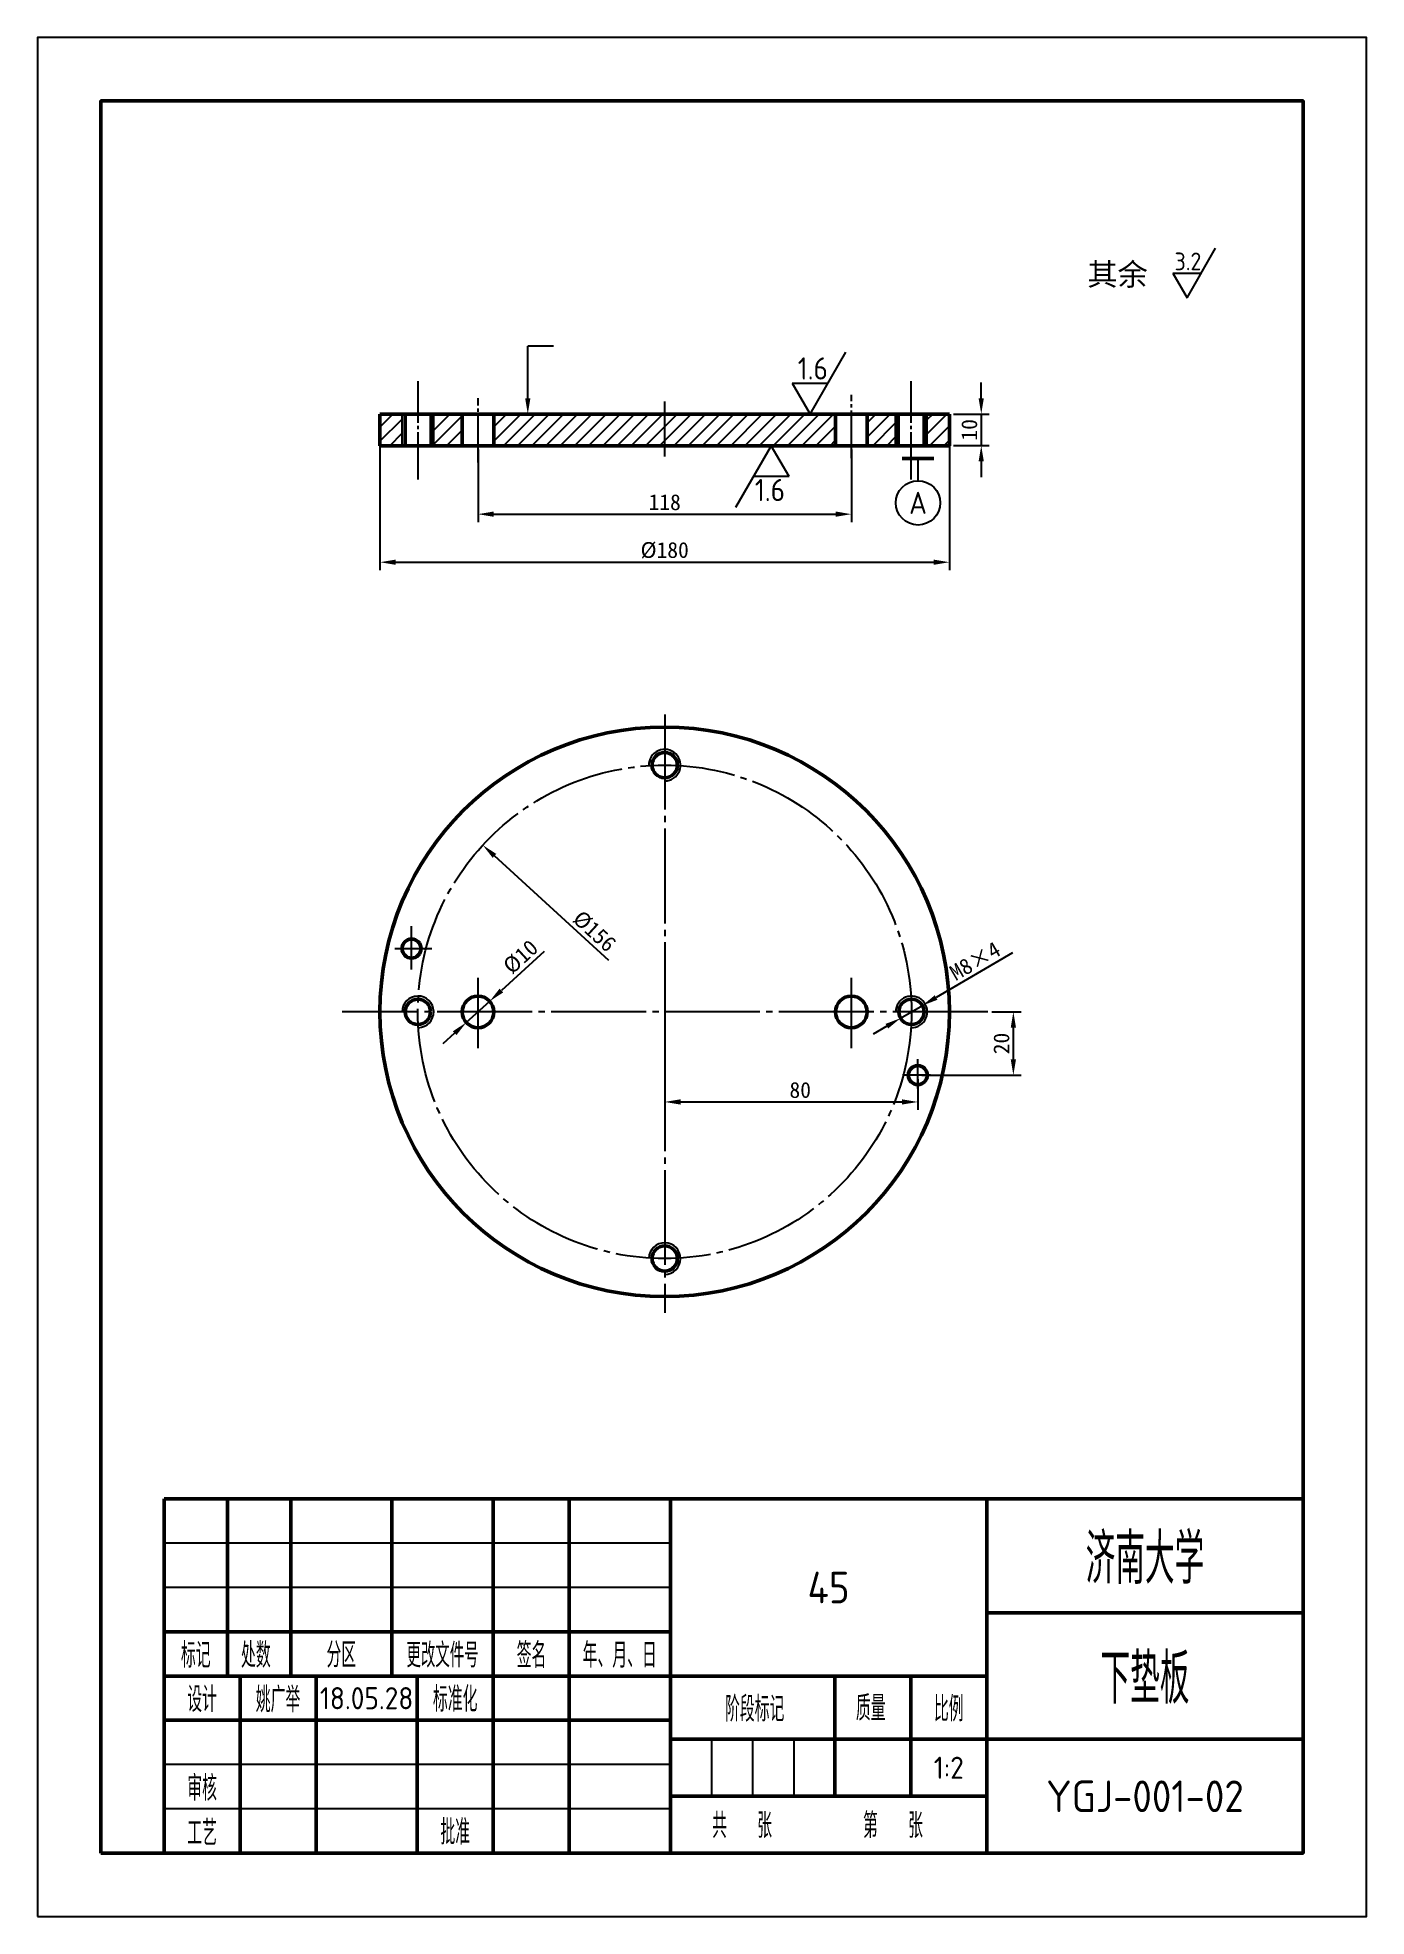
# Model space of a CAD drawing. Header units: millimetres. Extents: x 1179 to 3295, y -300 to 347.
# Drawn here: x 1637.2 to 1847.2, y 50.4 to 347.4 of the extents above; entities that cross this region are included whole.
import ezdxf
from ezdxf.enums import TextEntityAlignment as Align

# ---------------------------------------------------------------- set-up
doc = ezdxf.new("R2010")
doc.units = ezdxf.units.MM
doc.linetypes.add('点画线', pattern=[18, 15, -1, 1, -1])
for name, color, linetype in [('剖面线', 3, 'Continuous'), ('尺寸标注 @ 1', 6, 'Continuous'), ('文字', 7, 'Continuous'), ('标注', 3, 'Continuous'), ('点画线', 1, '点画线'), ('细实线', 1, 'Continuous'), ('辅助线', 4, 'Continuous')]:
    doc.layers.add(name, color=color, linetype=linetype)
doc.layers.add('粗实线', color=7, linetype='Continuous', lineweight=50)
doc.styles.add('数字直体', font='isocp.shx')
doc.styles.add('汉字长仿宋体', font='hyswlongfangsong.ttf', dxfattribs={"width": 0.67})
doc.dimstyles.new('ISO-25', dxfattribs={"dimtxt": 2.5, "dimasz": 2.5, "dimexe": 1.25, "dimexo": 0.625, "dimtad": 1, "dimdsep": 46, "dimtxsty": 'Standard', "dimcen": 2.5, "dimadec": 0, "dimazin": 0, "dimtfac": 1, "dimtmove": 0, "dimatfit": 3, "dimfxl": 1, "dimarcsym": 0})

msp = doc.modelspace()

# ---------------------------------------------------------------- texts
at = {"layer": '文字', "insert": (1803.111, 311.755), "char_height": 3.5, "attachment_point": 1}
msp.add_mtext_dynamic_manual_height_columns('{\\fSimSun|b0|i0|c134|p2;其余}', width=15.70147, gutter_width=12.5, heights=[0], dxfattribs=at)
at = {"layer": '文字', "style": '数字直体'}
msp.add_attdef('3.2', text='3.2', height=2.8, dxfattribs=at).set_placement((1821.128, 310.652), align=Align.RIGHT)
at = {"layer": '标注', "style": '数字直体'}
for p in [(1762.122, 293.381), (1755.344, 274.163)]:
    msp.add_attdef('1.6', text='3.2', height=3.5, dxfattribs=at).set_placement(p, align=Align.RIGHT)
msp.add_attdef('A', text='A', height=3.5, dxfattribs=at).set_placement((1776.356, 273.884), align=Align.MIDDLE)

# ---------------------------------------------------------------- blocks, each defined once
blk = doc.blocks.new('不装订A4(带注释性)')
at = {"layer": '粗实线'}
for p, q in [((0, 56), (-180, 56)), ((-180, 56), (-180, 0)), ((-180, 56), (-180, 28)), ((-170, 56), (-170, 28)), ((-160, 56), (-160, 28)), ((-144, 56), (-144, 28)), ((-128, 56), (-128, 0)), ((-116, 56), (-116, 0)), ((-100, 56), (-100, 0)), ((-50, 56), (-50, 0)), ((0, 0), (0, 56)), ((0, 38), (-50, 38)), ((-100, 35), (-180, 35)), ((-50, 28), (-180, 28)), ((-168, 28), (-168, 0)), ((-156, 28), (-156, 0)), ((-140, 28), (-140, 0)), ((-74, 28), (-74, 9)), ((-62, 28), (-62, 9)), ((-100, 21), (-180, 21)), ((0, 18), (-100, 18)), ((-50, 9), (-100, 9)), ((-180, 0), (0, 0))]:
    blk.add_line(p, q, dxfattribs=at)
blk.add_lwpolyline([(-190, 0), (0, 0), (0, 277), (-190, 277)], close=True, dxfattribs=at)
at = {"layer": '细实线'}
for p, q in [((-100, 49), (-180, 49)), ((-100, 42), (-180, 42)), ((-93.5, 18), (-93.5, 9)), ((-87, 18), (-87, 9)), ((-80.5, 18), (-80.5, 9)), ((-100, 14), (-180, 14)), ((-100, 7), (-180, 7))]:
    blk.add_line(p, q, dxfattribs=at)
at = {"layer": '辅助线'}
blk.add_lwpolyline([(-200, -10), (10, -10), (10, 287), (-200, 287)], close=True, dxfattribs=at)
at = {"layer": '文字', "style": '汉字长仿宋体', "width": 0.67}
for s, height, p in [('标记', 3.5, (-175, 31.5)), ('处数', 3.5, (-165.51, 31.5)), ('分区', 3.5, (-152, 31.5)), ('更改文件号', 3.4, (-136, 31.5)), ('签名', 3.5, (-121.94, 31.5)), ('年、月、日', 3.5, (-108, 31.5)), ('标准化', 3.5, (-134, 24.54)), ('设计', 3.5, (-174, 24.5)), ('阶段标记', 3.5, (-86.67, 23)), ('质量', 3.5, (-68.33, 23.13)), ('比例', 3.5, (-56, 23)), ('审核', 3.5, (-174, 10.5)), ('工艺', 3.5, (-174, 3.46)), ('批准', 3.5, (-134, 3.54))]:
    blk.add_text(s, height=height, dxfattribs=at).set_placement(p, align=Align.MIDDLE)
for s, p in [('共    张', (-93.4, 2.77)), ('第    张', (-69.55, 2.77))]:
    blk.add_text(s, height=3.5, dxfattribs=at).set_placement(p)
for tag, height, p in [('单位名称', 7, (-25, 47)), ('图名', 7, (-25, 28)), ('设计者', 3.5, (-162, 24.46)), ('标准化', 3.5, (-122, 24.46)), ('质量', 3.5, (-68, 13.5)), ('审核者', 3.5, (-162, 10.46)), ('工艺者', 3.5, (-162, 3.54)), ('批准者', 3.5, (-122, 3.54))]:
    blk.add_attdef(tag, text='', height=height, dxfattribs=at).set_placement(p, align=Align.MIDDLE)
at = {"layer": '文字', "style": '数字直体'}
for tag, height, p in [('45', 5, (-75, 42)), ('16.10.10', 3.5, (-148, 24.5)), ('16.10.10', 3.5, (-108, 24.5)), ('1:1', 3.5, (-56, 13.5)), ('16.10.10', 3.5, (-148, 10.5)), ('001', 5, (-25, 9)), ('1', 3.5, (-87.01, 4.2)), ('1', 3.5, (-63.1, 4.31)), ('16.10.10', 3.5, (-148, 3.5)), ('16.10.10', 3.5, (-108, 3.57))]:
    blk.add_attdef(tag, text='', height=height, dxfattribs=at).set_placement(p, align=Align.MIDDLE)
blk = doc.blocks.new('*D24')
at = {"layer": 'Defpoints', "color": 0, "transparency": 16777216}
for p in [(1781.32, 287.93), (1781.32, 282.93), (1786.35, 282.93)]:
    blk.add_point(p, dxfattribs=at)
at = {"layer": '标注', "color": 0, "lineweight": -2, "transparency": 16777216}
for p, q in [((1786.35, 290.43), (1786.35, 292.93)), ((1781.94, 287.93), (1787.6, 287.93)), ((1786.35, 287.93), (1786.35, 282.93)), ((1781.94, 282.93), (1787.6, 282.93)), ((1786.35, 280.43), (1786.35, 277.93))]:
    blk.add_line(p, q, dxfattribs=at)
at = {"layer": '标注', "color": 0, "transparency": 16777216}
for points in [[(1785.93, 290.43), (1786.76, 290.43), (1786.35, 287.93)], [(1785.93, 280.43), (1786.76, 280.43), (1786.35, 282.93)]]:
    blk.add_solid(points, dxfattribs=at)
at = {"layer": '标注', "color": 0, "transparency": 16777216, "insert": (1784.47, 285.43), "char_height": 2.5, "attachment_point": 5, "rotation": 90}
blk.add_mtext('10', dxfattribs=at)
blk = doc.blocks.new('*D23')
at = {"layer": 'Defpoints', "color": 0, "ltscale": 0.5, "transparency": 16777216}
for p in [(1691.32, 285.66), (1781.32, 285.66), (1781.32, 264.5)]:
    blk.add_point(p, dxfattribs=at)
at = {"layer": '标注', "color": 0, "lineweight": -2, "ltscale": 0.5, "transparency": 16777216}
for p, q in [((1691.32, 285.04), (1691.32, 263.25)), ((1781.32, 285.04), (1781.32, 263.25)), ((1693.82, 264.5), (1778.82, 264.5))]:
    blk.add_line(p, q, dxfattribs=at)
at = {"layer": '标注', "color": 0, "ltscale": 0.5, "transparency": 16777216}
for points in [[(1693.82, 264.92), (1693.82, 264.09), (1691.32, 264.5)], [(1778.82, 264.92), (1778.82, 264.09), (1781.32, 264.5)]]:
    blk.add_solid(points, dxfattribs=at)
at = {"layer": '标注', "color": 0, "ltscale": 0.5, "transparency": 16777216, "insert": (1736.32, 266.38), "char_height": 2.5, "attachment_point": 5}
blk.add_mtext('%%C180', dxfattribs=at)
blk = doc.blocks.new('*D25')
at = {"layer": 'Defpoints', "color": 0, "ltscale": 0.5, "transparency": 16777216}
for p in [(1707.57, 219.78), (1765.06, 167.07)]:
    blk.add_point(p, dxfattribs=at)
at = {"layer": '标注', "color": 0, "lineweight": -2, "ltscale": 0.5, "transparency": 16777216}
blk.add_line((1727.47, 201.53), (1709.42, 218.09), dxfattribs=at)
at = {"layer": '标注', "color": 0, "ltscale": 0.5, "transparency": 16777216}
blk.add_solid([(1709.7, 218.4), (1709.13, 217.78), (1707.57, 219.78)], dxfattribs=at)
at = {"layer": '标注', "color": 0, "ltscale": 0.5, "transparency": 16777216, "insert": (1725.21, 206.16), "char_height": 2.5, "attachment_point": 5, "rotation": 317.4822}
blk.add_mtext('%%C156', dxfattribs=at)
blk = doc.blocks.new('*D26')
at = {"layer": 'Defpoints', "color": 0, "ltscale": 0.5, "transparency": 16777216}
for p in [(1777.05, 194.43), (1773.59, 192.42)]:
    blk.add_point(p, dxfattribs=at)
at = {"layer": '标注', "color": 0, "lineweight": -2, "ltscale": 0.5, "transparency": 16777216}
for p, q in [((1791.28, 202.73), (1779.21, 195.69)), ((1773.59, 192.42), (1777.05, 194.43)), ((1771.43, 191.16), (1769.27, 189.9))]:
    blk.add_line(p, q, dxfattribs=at)
at = {"layer": '标注', "color": 0, "ltscale": 0.5, "transparency": 16777216}
for points in [[(1779, 196.05), (1779.42, 195.33), (1777.05, 194.43)], [(1771.22, 191.52), (1771.64, 190.8), (1773.59, 192.42)]]:
    blk.add_solid(points, dxfattribs=at)
at = {"layer": '标注', "color": 0, "ltscale": 0.5, "transparency": 16777216, "insert": (1785.38, 201.46), "char_height": 2.5, "attachment_point": 5, "rotation": 30.2461}
blk.add_mtext('M8{\\fSimSun|b0|i0|c134|p2;×}4', dxfattribs=at)
blk = doc.blocks.new('*D27')
at = {"layer": 'Defpoints', "color": 0, "ltscale": 0.5, "transparency": 16777216}
for p in [(1787.38, 193.42), (1791.42, 193.42), (1776.32, 183.42)]:
    blk.add_point(p, dxfattribs=at)
at = {"layer": '标注', "color": 0, "lineweight": -2, "ltscale": 0.5, "transparency": 16777216}
for p, q in [((1788.01, 193.42), (1792.67, 193.42)), ((1791.42, 185.92), (1791.42, 190.92)), ((1776.94, 183.42), (1792.67, 183.42))]:
    blk.add_line(p, q, dxfattribs=at)
at = {"layer": '标注', "color": 0, "ltscale": 0.5, "transparency": 16777216}
for points in [[(1791.01, 190.92), (1791.84, 190.92), (1791.42, 193.42)], [(1791.01, 185.92), (1791.84, 185.92), (1791.42, 183.42)]]:
    blk.add_solid(points, dxfattribs=at)
at = {"layer": '标注', "color": 0, "ltscale": 0.5, "transparency": 16777216, "insert": (1789.55, 188.42), "char_height": 2.5, "attachment_point": 5, "rotation": 90}
blk.add_mtext('20', dxfattribs=at)
blk = doc.blocks.new('*D28')
at = {"layer": 'Defpoints', "color": 0, "ltscale": 0.5, "transparency": 16777216}
for p in [(1736.32, 193.42), (1776.32, 183.42), (1776.32, 179.18)]:
    blk.add_point(p, dxfattribs=at)
at = {"layer": '标注', "color": 0, "lineweight": -2, "ltscale": 0.5, "transparency": 16777216}
for p, q in [((1736.32, 192.8), (1736.32, 177.93)), ((1776.32, 182.8), (1776.32, 177.93)), ((1738.82, 179.18), (1773.82, 179.18))]:
    blk.add_line(p, q, dxfattribs=at)
at = {"layer": '标注', "color": 0, "ltscale": 0.5, "transparency": 16777216}
for points in [[(1738.82, 179.6), (1738.82, 178.77), (1736.32, 179.18)], [(1773.82, 179.6), (1773.82, 178.77), (1776.32, 179.18)]]:
    blk.add_solid(points, dxfattribs=at)
at = {"layer": '标注', "color": 0, "ltscale": 0.5, "transparency": 16777216, "insert": (1757.74, 181.06), "char_height": 2.5, "attachment_point": 5}
blk.add_mtext('80', dxfattribs=at)
blk = doc.blocks.new('*D29')
at = {"layer": 'Defpoints', "color": 0, "ltscale": 0.5, "transparency": 16777216}
for p in [(1706.82, 282.93), (1765.82, 282.93), (1765.82, 272.1)]:
    blk.add_point(p, dxfattribs=at)
at = {"layer": '标注', "color": 0, "lineweight": -2, "ltscale": 0.5, "transparency": 16777216}
for p, q in [((1706.82, 282.3), (1706.82, 270.85)), ((1765.82, 282.3), (1765.82, 270.85)), ((1709.32, 272.1), (1763.32, 272.1))]:
    blk.add_line(p, q, dxfattribs=at)
at = {"layer": '标注', "color": 0, "ltscale": 0.5, "transparency": 16777216}
for points in [[(1709.32, 272.52), (1709.32, 271.68), (1706.82, 272.1)], [(1763.32, 272.52), (1763.32, 271.68), (1765.82, 272.1)]]:
    blk.add_solid(points, dxfattribs=at)
at = {"layer": '标注', "color": 0, "ltscale": 0.5, "transparency": 16777216, "insert": (1736.32, 273.97), "char_height": 2.5, "attachment_point": 5}
blk.add_mtext('118', dxfattribs=at)
blk = doc.blocks.new('*D30')
at = {"layer": 'Defpoints', "color": 0, "ltscale": 0.5, "transparency": 16777216}
for p in [(1708.67, 195.11), (1704.97, 191.74)]:
    blk.add_point(p, dxfattribs=at)
at = {"layer": '标注', "color": 0, "lineweight": -2, "ltscale": 0.5, "transparency": 16777216}
for p, q in [((1717.28, 202.98), (1710.51, 196.8)), ((1704.97, 191.74), (1708.67, 195.11)), ((1703.13, 190.05), (1701.28, 188.37))]:
    blk.add_line(p, q, dxfattribs=at)
at = {"layer": '标注', "color": 0, "ltscale": 0.5, "transparency": 16777216}
for points in [[(1710.23, 197.1), (1710.79, 196.49), (1708.67, 195.11)], [(1702.85, 190.36), (1703.41, 189.75), (1704.97, 191.74)]]:
    blk.add_solid(points, dxfattribs=at)
at = {"layer": '标注', "color": 0, "ltscale": 0.5, "transparency": 16777216, "insert": (1713.56, 202.11), "char_height": 2.5, "attachment_point": 5, "rotation": 42.3964}
blk.add_mtext('%%C10', dxfattribs=at)

# ---------------------------------------------------------------- dimensions: what is measured, and where the dimension line sits
at = {"layer": '标注'}
dim = msp.add_linear_dim(base=(1786.346, 282.926), p1=(1781.319, 287.926), p2=(1781.319, 282.926), angle=90, text='10', dimstyle='ISO-25', dxfattribs=at)
dim.commit()
dim.dimension.update_dxf_attribs({"geometry": '*D24', "text_midpoint": (1784.471, 285.426)})
at = {"layer": '标注', "ltscale": 0.5}
for base, p1, p2, text, picture, middle in [((1781.319, 264.505), (1691.319, 285.662), (1781.319, 285.662), '%%C180', '*D23', (1736.319, 264.505)), ((1776.319, 179.183), (1736.319, 193.424), (1776.319, 183.424), '80', '*D28', (1757.741, 179.183))]:
    dim = msp.add_linear_dim(base=base, p1=p1, p2=p2, text=text, dimstyle='ISO-25', dxfattribs=at)
    dim.commit()
    dim.dimension.update_dxf_attribs({"geometry": picture, "text_midpoint": middle, "dimtype": 160})
dim = msp.add_linear_dim(base=(1765.819, 272.099), p1=(1706.819, 282.926), p2=(1765.819, 282.926), text='118', dimstyle='ISO-25', dxfattribs=at)
dim.commit()
dim.dimension.update_dxf_attribs({"geometry": '*D29', "text_midpoint": (1736.319, 273.974)})
dim = msp.add_diameter_dim_2p(p1=(1765.065, 167.067), p2=(1707.573, 219.781), text='%%C156', dimstyle='ISO-25', dxfattribs=at)
dim.commit()
dim.dimension.update_dxf_attribs({"geometry": '*D25', "text_midpoint": (1723.942, 204.773), "dimtype": 163})
for p1, p2, text, picture, middle in [((1704.973, 191.739), (1708.665, 195.11), '%%C10', '*D30', (1713.555, 202.113)), ((1773.591, 192.417), (1777.047, 194.432), 'M8{\\fSimSun|b0|i0|c134|p2;×}4', '*D26', (1785.377, 201.459))]:
    dim = msp.add_diameter_dim_2p(p1=p1, p2=p2, text=text, dimstyle='ISO-25', dxfattribs=at)
    dim.commit()
    dim.dimension.update_dxf_attribs({"geometry": picture, "text_midpoint": middle})
dim = msp.add_linear_dim(base=(1791.424, 193.424), p1=(1776.319, 183.424), p2=(1787.382, 193.424), angle=90, text='20', dimstyle='ISO-25', dxfattribs=at)
dim.commit()
dim.dimension.update_dxf_attribs({"geometry": '*D27', "text_midpoint": (1789.549, 188.424)})

# ---------------------------------------------------------------- hatches: boundary and pattern name
at = {"layer": '剖面线', "ltscale": 0.5}
h = msp.add_hatch(dxfattribs=at)
h.set_pattern_fill('ANSI31', color=256, scale=0.5)
h.set_pattern_definition([(45, (1023.5342, 28.9295), (-1.122532, 1.122532), [])])
h.paths.add_polyline_path([(1694.819, 287.926), (1691.319, 287.926), (1691.319, 282.926), (1694.819, 282.926)])
h.paths.add_polyline_path([(1704.319, 287.926), (1699.819, 287.926), (1699.819, 282.926), (1704.319, 282.926)])
h.paths.add_polyline_path([(1736.319, 287.926), (1709.319, 287.926), (1709.319, 282.926), (1736.319, 282.926)])
h.paths.add_polyline_path([(1763.319, 287.926), (1736.319, 287.926), (1736.319, 282.926), (1763.319, 282.926)])
h.paths.add_polyline_path([(1772.819, 287.926), (1768.319, 287.926), (1768.319, 282.926), (1772.819, 282.926)])
h.paths.add_polyline_path([(1781.319, 287.926), (1777.819, 287.926), (1777.819, 282.926), (1781.319, 282.926)])

# ---------------------------------------------------------------- linework, layer by layer
at = {"layer": '文字'}
for p, q in [((1818.865, 306.288), (1823.391, 314.128)), ((1816.601, 310.208), (1821.128, 310.208)), ((1816.601, 310.208), (1818.865, 306.288))]:
    msp.add_line(p, q, dxfattribs=at)
at = {"layer": '标注', "ltscale": 0.5}
msp.add_line((1718.762, 298.639), (1714.684, 298.639), dxfattribs=at)
at = {"layer": '标注'}
for p, q in [((1759.293, 287.926), (1764.951, 297.726)), ((1756.464, 292.826), (1762.122, 292.826)), ((1756.464, 292.826), (1759.293, 287.926)), ((1753.151, 282.926), (1747.493, 273.126)), ((1755.98, 278.026), (1753.151, 282.926)), ((1776.356, 277.384), (1776.356, 280.884)), ((1755.98, 278.026), (1750.322, 278.026))]:
    msp.add_line(p, q, dxfattribs=at)
at = {"layer": '标注', "linetype": 'ByBlock', "lineweight": -2, "ltscale": 0.5}
msp.add_lwpolyline([(1714.684, 290.426), (1714.684, 298.639)], dxfattribs=at)
at = {"layer": '标注'}
msp.add_circle((1776.356, 273.884), 3.5, dxfattribs=at)
at = {"layer": '标注', "ltscale": 0.5}
msp.add_solid([(1715.1, 290.426), (1714.684, 287.926), (1714.267, 290.426)], dxfattribs=at)
at = {"layer": '点画线', "ltscale": 0.5}
for p, q in [((1697.37, 277.557), (1697.37, 293.148)), ((1775.268, 277.557), (1775.268, 293.148)), ((1706.819, 280.282), (1706.819, 290.458)), ((1765.819, 280.96), (1765.819, 290.966))]:
    msp.add_line(p, q, dxfattribs=at)
at = {"layer": '点画线', "ltscale": 0.6}
msp.add_line((1736.319, 281.217), (1736.319, 289.931), dxfattribs=at)
at = {"layer": '点画线'}
for p, q in [((1736.319, 240.416), (1736.319, 145.827)), ((1696.319, 200.109), (1696.319, 206.988)), ((1693.685, 203.424), (1699.511, 203.424)), ((1706.819, 187.695), (1706.819, 198.791)), ((1765.819, 187.695), (1765.819, 198.791)), ((1787.382, 193.424), (1685.37, 193.424)), ((1776.319, 181.287), (1776.319, 185.955)), ((1778.325, 183.424), (1773.914, 183.424))]:
    msp.add_line(p, q, dxfattribs=at)
msp.add_circle((1736.319, 193.424), 39, dxfattribs=at)
at = {"layer": '粗实线'}
for p, q in [((1691.319, 287.926), (1781.319, 287.926)), ((1691.319, 282.926), (1691.319, 287.926)), ((1781.319, 287.926), (1781.319, 282.926)), ((1781.319, 282.926), (1691.319, 282.926))]:
    msp.add_line(p, q, dxfattribs=at)
at = {"layer": '粗实线', "ltscale": 0.5}
for p, q in [((1695.319, 282.926), (1695.319, 287.926)), ((1699.422, 282.926), (1699.422, 287.926)), ((1704.319, 282.926), (1704.319, 287.926)), ((1709.319, 282.926), (1709.319, 287.926)), ((1763.319, 282.926), (1763.319, 287.926)), ((1768.319, 282.926), (1768.319, 287.926)), ((1773.217, 282.926), (1773.217, 287.926)), ((1777.319, 282.926), (1777.319, 287.926)), ((1776.356, 280.884), (1773.856, 280.884)), ((1776.356, 280.884), (1778.856, 280.884))]:
    msp.add_line(p, q, dxfattribs=at)
at = {"layer": '粗实线'}
for centre, radius in [((1736.319, 193.424), 45), ((1736.319, 232.424), 2), ((1696.319, 203.424), 1.5), ((1697.319, 193.424), 2), ((1706.819, 193.424), 2.5), ((1765.819, 193.424), 2.5), ((1775.319, 193.424), 2), ((1776.319, 183.424), 1.5), ((1736.319, 154.424), 2)]:
    msp.add_circle(centre, radius, dxfattribs=at)
at = {"layer": '细实线', "ltscale": 0.5}
for p, q in [((1694.819, 282.926), (1694.819, 287.926)), ((1699.819, 282.926), (1699.819, 287.926)), ((1772.819, 282.926), (1772.819, 287.926)), ((1777.819, 282.926), (1777.819, 287.926))]:
    msp.add_line(p, q, dxfattribs=at)
at = {"layer": '细实线'}
for centre, start, end in [((1736.319, 232.424), 270, 181.83672), ((1697.319, 193.424), 271.83672, 180), ((1775.319, 193.424), 268.16328, 180), ((1736.319, 154.424), 270, 178.16328)]:
    msp.add_arc(centre, 2.5, start, end, dxfattribs=at)

# ---------------------------------------------------------------- block references
at = {"layer": '尺寸标注 @ 1'}
ref = msp.add_blockref('不装订A4(带注释性)', (1837.218, 60.435), dxfattribs=at)
ref.add_attrib('设计者', '姚广举', dxfattribs={"layer": '文字', "height": 3.5, "style": '汉字长仿宋体', "width": 0.67}).set_placement((1675.218, 84.899), align=Align.MIDDLE)
ref.add_attrib('16.10.10', '18.05.28', dxfattribs={"layer": '文字', "height": 3.5, "style": '数字直体'}).set_placement((1689.218, 84.935), align=Align.MIDDLE)
ref.add_attrib('1:1', '1:2', dxfattribs={"layer": '文字', "height": 3.5, "style": '数字直体'}).set_placement((1781.218, 73.935), align=Align.MIDDLE)
ref.add_attrib('单位名称', '济南大学', dxfattribs={"layer": '文字', "height": 7, "style": '汉字长仿宋体', "width": 0.67}).set_placement((1812.218, 107.435), align=Align.MIDDLE)
ref.add_attrib('图名', '下垫板', dxfattribs={"layer": '文字', "height": 7, "style": '汉字长仿宋体', "width": 0.67}).set_placement((1812.218, 88.435), align=Align.MIDDLE)
ref.add_attrib('001', 'YGJ-001-02', dxfattribs={"layer": '文字', "height": 5, "style": '数字直体'}).set_placement((1812.218, 69.435), align=Align.MIDDLE)
ref.add_attrib('45', '45', dxfattribs={"layer": '文字', "height": 5, "style": '数字直体'}).set_placement((1762.218, 102.435), align=Align.MIDDLE)

msp.set_redraw_order([(e.dxf.handle, doc.entitydb.next_handle()) for e in msp.query("TEXT MTEXT ATTDEF DIMENSION ARC_DIMENSION")])  # texts and dimensions are drawn at this point

doc.saveas('drawing.dxf')
